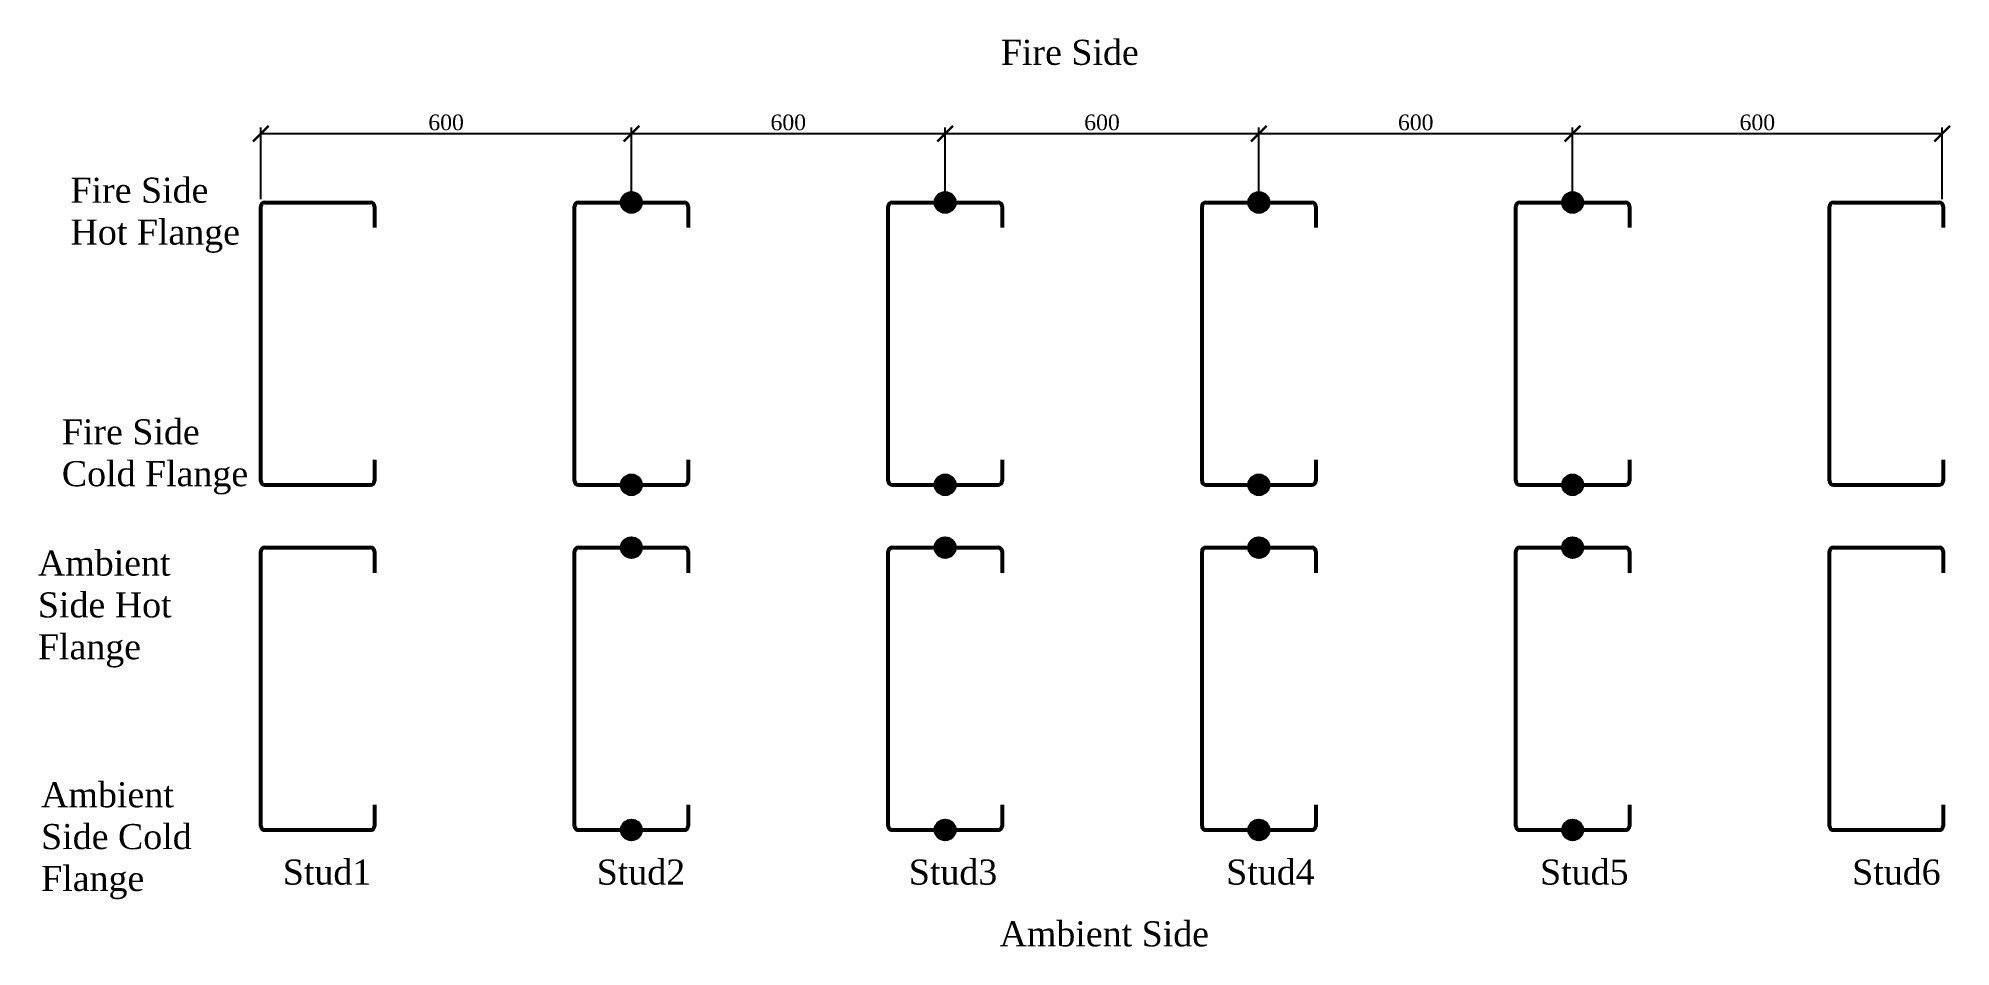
# Model space of a CAD drawing. Header units: millimetres. Extents: x 4718 to 11481, y 420 to 1811.
# Drawn here: x 5993 to 6603, y 963 to 1252 of the extents above; entities that cross this region are included whole.
import ezdxf

# ---------------------------------------------------------------- set-up
doc = ezdxf.new("R2010")
doc.units = ezdxf.units.MM
doc.layers.get('0').update_dxf_attribs({"lineweight": 100})
doc.layers.get('Defpoints').update_dxf_attribs({"color": 255})
doc.styles.get("Standard").update_dxf_attribs({"font": 'times.ttf'})
doc.dimstyles.new('Times new roman', dxfattribs={"dimtxt": 5, "dimasz": 5, "dimexe": 2, "dimexo": 1, "dimgap": 1, "dimtad": 1, "dimtih": 1, "dimtoh": 1, "dimtxsty": 'Standard', "dimblk": 'ARCHTICK', "dimcen": 0, "dimadec": 0, "dimazin": 0, "dimtfac": 1, "dimtmove": 0, "dimatfit": 3, "dimfxl": 1, "dimarcsym": 0})

msp = doc.modelspace()

# ---------------------------------------------------------------- texts
at = {"lineweight": 53, "char_height": 8, "attachment_point": 1}
for s, insert, width in [('Fire Side', (6299.941, 1251.896), 65.48336), ('Fire Side Hot Flange', (6003.402, 1207.942), 55.46803), ('Fire Side Cold Flange', (6000.634, 1130.944), 59.26692), ('Ambient Side Hot Flange', (5993.008, 1089.121), 65.48336), ('Ambient Side Cold Flange', (5994.042, 1015.276), 65.48336), ('Stud1', (6071.081, 990.632), 65.48336), ('Stud2', (6171.124, 990.632), 65.48336), ('Stud3', (6270.606, 990.632), 65.48336), ('Stud4', (6371.773, 990.632), 65.48336), ('Stud5', (6471.816, 990.632), 65.48336), ('Stud6', (6571.297, 990.632), 65.48336), ('Ambient Side', (6299.513, 970.952), 65.48336)]:
    msp.add_mtext(s, dxfattribs=dict(at, insert=insert, width=width))

# ---------------------------------------------------------------- blocks, each defined once
blk = doc.blocks.new('stud 90 final')
at = {"lineweight": 53}
for p, q in [((3608.72, 1346.48), (3608.72, 1433.98)), ((3609.97, 1435.23), (3643.72, 1435.23)), ((3644.97, 1433.98), (3644.97, 1427.23)), ((3644.97, 1353.23), (3644.97, 1346.48)), ((3609.97, 1345.23), (3643.72, 1345.23))]:
    blk.add_line(p, q, dxfattribs=at)
for centre, start, end in [((3609.97, 1433.98), 90, 180), ((3643.72, 1433.98), 0, 90), ((3609.97, 1346.48), 180, 270), ((3643.72, 1346.48), 270, 0)]:
    blk.add_arc(centre, 1.25, start, end, dxfattribs=at)
blk = doc.blocks.new('point')
at = {"lineweight": 53, "true_color": 0x293189}
h = blk.add_hatch(color=177, dxfattribs=at)
h.dxf.hatch_style = 1
h.paths.add_polyline_path([(3495.74, 1461.23, 1), (3501.74, 1461.23, 1)])
at = {"lineweight": 53}
blk.add_circle((3498.74, 1461.23), 3, dxfattribs=at)
blk = doc.blocks.new('_ArchTick')
at = {"color": 0, "linetype": 'ByBlock', "const_width": 0.15}
blk.add_lwpolyline([(-0.5, -0.5), (0.5, 0.5)], dxfattribs=at)
blk = doc.blocks.new('*D9')
at = {"color": 0, "lineweight": -2, "transparency": 16777216}
for p, q in [((6064.07, 1201.05), (6064.07, 1223.98)), ((6064.07, 1221.98), (6182.19, 1221.98)), ((6182.19, 1201.05), (6182.19, 1223.98))]:
    blk.add_line(p, q, dxfattribs=at)
at = {"layer": 'Defpoints', "color": 0, "lineweight": 53, "transparency": 16777216}
for p in [(6182.19, 1221.98), (6064.07, 1200.05), (6182.19, 1200.05)]:
    blk.add_point(p, dxfattribs=at)
at = {"color": 0, "lineweight": -2, "transparency": 16777216, "xscale": 5, "yscale": 5, "zscale": 5, "rotation": 180}
blk.add_blockref('_ArchTick', (6064.07, 1221.98), dxfattribs=at)
at = {"color": 0, "lineweight": -2, "transparency": 16777216, "xscale": 5, "yscale": 5, "zscale": 5}
blk.add_blockref('_ArchTick', (6182.19, 1221.98), dxfattribs=at)
at = {"color": 0, "lineweight": 53, "transparency": 16777216, "insert": (6123.13, 1225.52), "char_height": 5, "attachment_point": 5}
blk.add_mtext('600', dxfattribs=at)
blk = doc.blocks.new('*D10')
at = {"color": 0, "lineweight": -2, "transparency": 16777216}
for p, q in [((6182.19, 1201.05), (6182.19, 1223.98)), ((6182.19, 1221.98), (6282.19, 1221.98)), ((6282.19, 1201.05), (6282.19, 1223.98))]:
    blk.add_line(p, q, dxfattribs=at)
at = {"layer": 'Defpoints', "color": 0, "lineweight": 53, "transparency": 16777216}
for p in [(6282.19, 1221.98), (6182.19, 1200.05), (6282.19, 1200.05)]:
    blk.add_point(p, dxfattribs=at)
at = {"color": 0, "lineweight": -2, "transparency": 16777216, "xscale": 5, "yscale": 5, "zscale": 5, "rotation": 180}
blk.add_blockref('_ArchTick', (6182.19, 1221.98), dxfattribs=at)
at = {"color": 0, "lineweight": -2, "transparency": 16777216, "xscale": 5, "yscale": 5, "zscale": 5}
blk.add_blockref('_ArchTick', (6282.19, 1221.98), dxfattribs=at)
at = {"color": 0, "lineweight": 53, "transparency": 16777216, "insert": (6232.19, 1225.52), "char_height": 5, "attachment_point": 5}
blk.add_mtext('600', dxfattribs=at)
blk = doc.blocks.new('*D11')
at = {"color": 0, "lineweight": -2, "transparency": 16777216}
for p, q in [((6282.19, 1201.05), (6282.19, 1223.98)), ((6282.19, 1221.98), (6382.19, 1221.98)), ((6382.19, 1201.05), (6382.19, 1223.98))]:
    blk.add_line(p, q, dxfattribs=at)
at = {"layer": 'Defpoints', "color": 0, "lineweight": 53, "transparency": 16777216}
for p in [(6382.19, 1221.98), (6282.19, 1200.05), (6382.19, 1200.05)]:
    blk.add_point(p, dxfattribs=at)
at = {"color": 0, "lineweight": -2, "transparency": 16777216, "xscale": 5, "yscale": 5, "zscale": 5, "rotation": 180}
blk.add_blockref('_ArchTick', (6282.19, 1221.98), dxfattribs=at)
at = {"color": 0, "lineweight": -2, "transparency": 16777216, "xscale": 5, "yscale": 5, "zscale": 5}
blk.add_blockref('_ArchTick', (6382.19, 1221.98), dxfattribs=at)
at = {"color": 0, "lineweight": 53, "transparency": 16777216, "insert": (6332.19, 1225.52), "char_height": 5, "attachment_point": 5}
blk.add_mtext('600', dxfattribs=at)
blk = doc.blocks.new('*D12')
at = {"color": 0, "lineweight": -2, "transparency": 16777216}
for p, q in [((6382.19, 1201.05), (6382.19, 1223.98)), ((6382.19, 1221.98), (6482.19, 1221.98)), ((6482.19, 1201.05), (6482.19, 1223.98))]:
    blk.add_line(p, q, dxfattribs=at)
at = {"layer": 'Defpoints', "color": 0, "lineweight": 53, "transparency": 16777216}
for p in [(6482.19, 1221.98), (6382.19, 1200.05), (6482.19, 1200.05)]:
    blk.add_point(p, dxfattribs=at)
at = {"color": 0, "lineweight": -2, "transparency": 16777216, "xscale": 5, "yscale": 5, "zscale": 5, "rotation": 180}
blk.add_blockref('_ArchTick', (6382.19, 1221.98), dxfattribs=at)
at = {"color": 0, "lineweight": -2, "transparency": 16777216, "xscale": 5, "yscale": 5, "zscale": 5}
blk.add_blockref('_ArchTick', (6482.19, 1221.98), dxfattribs=at)
at = {"color": 0, "lineweight": 53, "transparency": 16777216, "insert": (6432.19, 1225.52), "char_height": 5, "attachment_point": 5}
blk.add_mtext('600', dxfattribs=at)
blk = doc.blocks.new('*D13')
at = {"color": 0, "lineweight": -2, "transparency": 16777216}
for p, q in [((6482.19, 1201.05), (6482.19, 1223.98)), ((6482.19, 1221.98), (6599.95, 1221.98)), ((6599.95, 1201.05), (6599.95, 1223.98))]:
    blk.add_line(p, q, dxfattribs=at)
at = {"layer": 'Defpoints', "color": 0, "lineweight": 53, "transparency": 16777216}
for p in [(6599.95, 1221.98), (6482.19, 1200.05), (6599.95, 1200.05)]:
    blk.add_point(p, dxfattribs=at)
at = {"color": 0, "lineweight": -2, "transparency": 16777216, "xscale": 5, "yscale": 5, "zscale": 5, "rotation": 180}
blk.add_blockref('_ArchTick', (6482.19, 1221.98), dxfattribs=at)
at = {"color": 0, "lineweight": -2, "transparency": 16777216, "xscale": 5, "yscale": 5, "zscale": 5}
blk.add_blockref('_ArchTick', (6599.95, 1221.98), dxfattribs=at)
at = {"color": 0, "lineweight": 53, "transparency": 16777216, "insert": (6541.07, 1225.52), "char_height": 5, "attachment_point": 5}
blk.add_mtext('600', dxfattribs=at)

# ---------------------------------------------------------------- dimensions: what is measured, and where the dimension line sits
at = {"lineweight": 53}
dim = msp.add_linear_dim(base=(6182.191, 1221.975), p1=(6064.066, 1200.048), p2=(6182.191, 1200.048), text='600', dimstyle='Times new roman', dxfattribs=at)
dim.commit()
dim.dimension.update_dxf_attribs({"geometry": '*D9', "text_midpoint": (6123.128, 1225.519)})
for base, p1, p2, picture, middle in [((6282.191, 1221.975), (6182.191, 1200.048), (6282.191, 1200.048), '*D10', (6232.191, 1225.519)), ((6382.191, 1221.975), (6282.191, 1200.048), (6382.191, 1200.048), '*D11', (6332.191, 1225.519)), ((6482.191, 1221.975), (6382.191, 1200.048), (6482.191, 1200.048), '*D12', (6432.191, 1225.519)), ((6599.95, 1221.975), (6482.191, 1200.048), (6599.95, 1200.048), '*D13', (6541.07, 1225.519))]:
    dim = msp.add_linear_dim(base=base, p1=p1, p2=p2, text='600', dimstyle='Times new roman', override={"dimtmove": 1}, dxfattribs=at)
    dim.commit()
    dim.dimension.update_dxf_attribs({"geometry": picture, "text_midpoint": middle})

# ---------------------------------------------------------------- block references
at = {"lineweight": 53}
for name, p in [('point', (2683.45, -261.186)), ('point', (2783.45, -261.186)), ('point', (2883.45, -261.186)), ('point', (2983.45, -261.186)), ('stud 90 final', (2455.344, -235.186)), ('stud 90 final', (2555.344, -235.186)), ('stud 90 final', (2655.344, -235.186)), ('stud 90 final', (2755.344, -235.186)), ('stud 90 final', (2855.344, -235.186)), ('stud 90 final', (2955.344, -235.186)), ('point', (2683.45, -351.186)), ('point', (2783.45, -351.186)), ('point', (2883.45, -351.186)), ('point', (2983.45, -351.186)), ('point', (2683.45, -371.186)), ('point', (2783.45, -371.186)), ('point', (2883.45, -371.186)), ('point', (2983.45, -371.186)), ('stud 90 final', (2455.344, -345.186)), ('stud 90 final', (2555.344, -345.186)), ('stud 90 final', (2655.344, -345.186)), ('stud 90 final', (2755.344, -345.186)), ('stud 90 final', (2855.344, -345.186)), ('stud 90 final', (2955.344, -345.186)), ('point', (2683.45, -461.186)), ('point', (2783.45, -461.186)), ('point', (2883.45, -461.186)), ('point', (2983.45, -461.186))]:
    msp.add_blockref(name, p, dxfattribs=at)

msp.set_redraw_order([(e.dxf.handle, doc.entitydb.next_handle()) for e in msp.query("TEXT MTEXT ATTDEF DIMENSION ARC_DIMENSION")])  # texts and dimensions are drawn at this point

doc.saveas('drawing.dxf')
